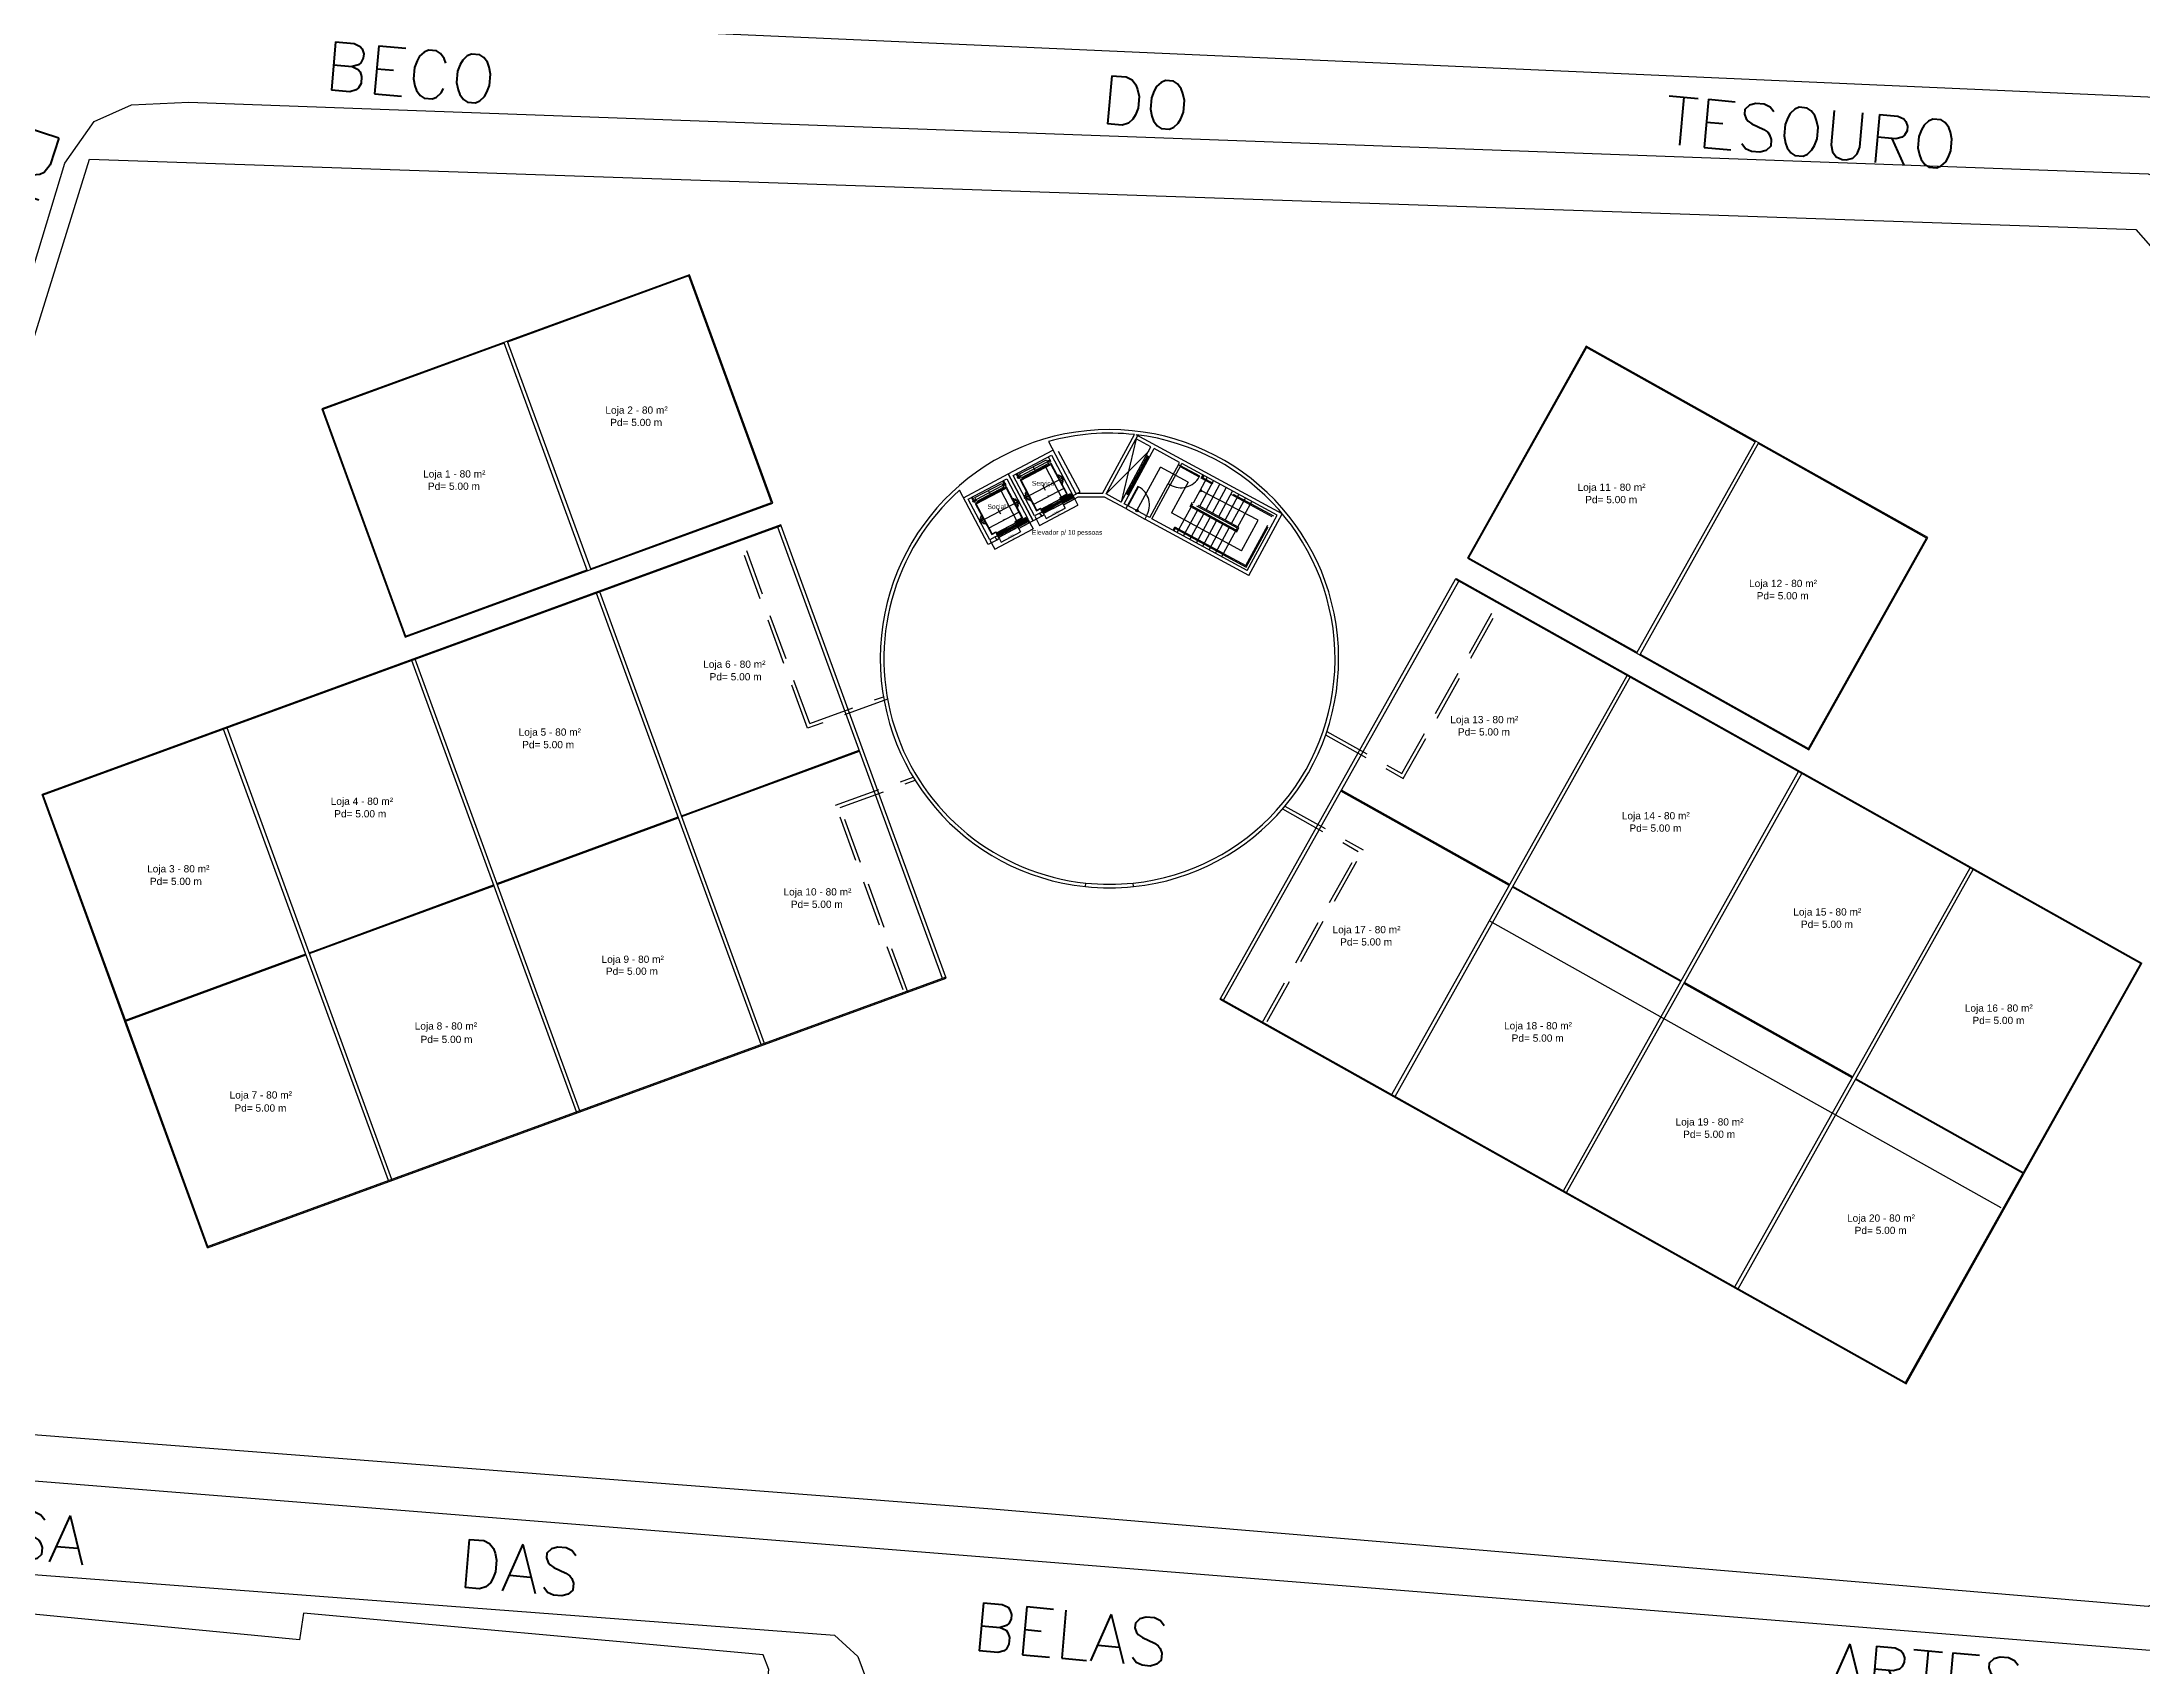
# Model space of a CAD drawing. Header units: millimetres. Extents: x -210 to 1173, y -437 to 320.
# Drawn here: x 788.1 to 875.1, y 219.3 to 286.6 of the extents above; entities that cross this region are included whole.
import ezdxf
from ezdxf.enums import TextEntityAlignment as Align

# ---------------------------------------------------------------- set-up
doc = ezdxf.new("R2010")
doc.units = ezdxf.units.MM
doc.header["$LTSCALE"] = 0.3
for name, pattern in [('DASHDOTX2', [50.8, 25.4, -12.7, 0, -12.7]), ('DASHED2', [9.525, 6.35, -3.175]), ('LTYPE_4', [112.5, 56.25, -56.25]), ('LTYPE_6', [168.75, 112.5, -28.125, 0, -28.125])]:
    doc.linetypes.add(name, pattern=pattern)
for name, color, linetype in [('330', 254, 'Continuous'), ('500', 254, 'Continuous'), ('551', 255, 'Continuous'), ('CORTE', 6, 'Continuous'), ('COTAS', 1, 'Continuous'), ('ESQUADRIAS', 3, 'Continuous'), ('LAYER_0', 6, 'Continuous'), ('LINHA DE CORTE', 6, 'DASHDOTX2'), ('PISO', 1, 'Continuous'), ('PROJEÇÃO', 1, 'DASHED2'), ('TEXTOS', 2, 'Continuous'), ('VISTA', 2, 'Continuous')]:
    doc.layers.add(name, color=color, linetype=linetype)
doc.styles.add('2MM 1_100', font='ARIAL.TTF', dxfattribs={"height": 0.2})
doc.styles.add('3MM 1_100', font='ARIAL.TTF', dxfattribs={"height": 0.3})
doc.styles.add('ROMANS', font='romans.shx')

msp = doc.modelspace()

# ---------------------------------------------------------------- texts
at = {"layer": '551', "color": 250, "style": 'ROMANS'}
for s, height, rotation, p in [('BECO', 2, 354.95307, (799.732, 284.619)), ('DO', 2, 354.95307, (831.906, 283.221)), ('TESOURO', 2, 354.95307, (855.267, 282.364)), ('RUA GONÇALVES LEDO', 3, 251.95307, (786.086, 284.013)), ('TRAVESSA', 2, 354.95307, (777.024, 224.578)), ('DAS', 2, 354.95307, (805.27, 222.549)), ('BELAS', 2, 354.95307, (826.587, 219.918)), ('ARTES', 2, 354.95307, (862.067, 218.255))]:
    msp.add_text(s, height=height, rotation=rotation, dxfattribs=at).set_placement(p)
at = {"layer": 'LAYER_0', "width": 0.610389}
for rotation, text_generation_flag, p in [(27.92203, 6, (829.684, 268.957)), (27.92203, 4, (829.684, 268.957)), (27.92203, 6, (827.829, 267.974)), (27.92203, 4, (827.829, 267.974)), (117.92203, 4, (829.187, 267.421)), (117.92203, 6, (829.187, 267.421)), (207.92203, 4, (830.34, 267.72)), (207.92203, 6, (830.34, 267.72)), (297.92203, 6, (830.424, 268.076)), (297.92203, 4, (830.424, 268.076)), (297.92203, 6, (830.492, 267.253)), (297.92203, 4, (830.492, 267.253)), (297.92203, 6, (831.017, 267.384)), (297.92203, 4, (831.017, 267.384)), (207.92203, 4, (831.105, 267.933)), (207.92203, 6, (831.105, 267.933)), (117.92203, 4, (827.331, 266.437)), (117.92203, 6, (827.331, 266.437)), (207.92203, 4, (828.484, 266.737)), (207.92203, 6, (828.484, 266.737)), (297.92203, 6, (828.568, 267.093)), (297.92203, 4, (828.568, 267.093)), (297.92203, 6, (829.162, 266.4)), (297.92203, 4, (829.162, 266.4)), (117.92203, 4, (829.697, 266.832)), (117.92203, 6, (829.697, 266.832)), (117.92203, 4, (827.571, 265.557)), (117.92203, 6, (827.571, 265.557)), (117.92203, 4, (827.841, 265.849)), (117.92203, 6, (827.841, 265.849)), (297.92203, 6, (828.637, 266.27)), (297.92203, 4, (828.637, 266.27))]:
    msp.add_text('/', height=0.0315, rotation=rotation, dxfattribs=dict(at, text_generation_flag=text_generation_flag)).set_placement(p)
for s, rotation, p in [('1400', 117.92203, (829.999, 268.332)), ('1900', 117.92203, (830.672, 268.719)), ('1400', 117.92203, (828.143, 267.349)), ('1400', 27.92203, (829.75, 267.736)), ('1400', 27.92203, (827.894, 266.753)), ('Luz 900x2000', 27.92203, (829.967, 266.992)), ('1800', 27.92203, (830.168, 266.951)), ('Luz 900x2000', 27.92203, (828.111, 266.009)), ('1800', 27.92203, (828.313, 265.967))]:
    msp.add_text(s, height=0.045, rotation=rotation, dxfattribs=at).set_placement(p)
at = {"layer": 'TEXTOS'}
for s, height, style, p in [('Loja 2 - 80 m²', 0.3, '3MM 1_100', (812.722, 271.322)), ('Pd= 5.00 m', 0.3, '3MM 1_100', (812.707, 270.811)), ('Loja 1 - 80 m²', 0.3, '3MM 1_100', (805.166, 268.678)), ('Pd= 5.00 m', 0.3, '3MM 1_100', (805.151, 268.167)), ('Serviço', 0.2, '2MM 1_100', (829.574, 268.287)), ('Loja 11 - 80 m²', 0.3, '3MM 1_100', (853.135, 268.124)), ('Social', 0.2, '2MM 1_100', (827.647, 267.318)), ('Pd= 5.00 m', 0.3, '3MM 1_100', (853.12, 267.613)), ('Elevador p/ 10 pessoas', 0.2, '2MM 1_100', (830.57, 266.253)), ('Loja 12 - 80 m²', 0.3, '3MM 1_100', (860.243, 264.137)), ('Pd= 5.00 m', 0.3, '3MM 1_100', (860.228, 263.627)), ('Loja 6 - 80 m²', 0.3, '3MM 1_100', (816.775, 260.789)), ('Pd= 5.00 m', 0.3, '3MM 1_100', (816.828, 260.269)), ('Loja 13 - 80 m²', 0.3, '3MM 1_100', (847.86, 258.493)), ('Loja 5 - 80 m²', 0.3, '3MM 1_100', (809.127, 257.975)), ('Pd= 5.00 m', 0.3, '3MM 1_100', (847.845, 257.983)), ('Pd= 5.00 m', 0.3, '3MM 1_100', (809.058, 257.455)), ('Loja 4 - 80 m²', 0.3, '3MM 1_100', (801.337, 255.109)), ('Pd= 5.00 m', 0.3, '3MM 1_100', (801.269, 254.589)), ('Loja 14 - 80 m²', 0.3, '3MM 1_100', (854.969, 254.507)), ('Pd= 5.00 m', 0.3, '3MM 1_100', (854.953, 253.996)), ('Loja 3 - 80 m²', 0.3, '3MM 1_100', (793.726, 252.308)), ('Pd= 5.00 m', 0.3, '3MM 1_100', (793.627, 251.788)), ('Loja 10 - 80 m²', 0.3, '3MM 1_100', (820.219, 251.352)), ('Pd= 5.00 m', 0.3, '3MM 1_100', (820.193, 250.837)), ('Loja 17 - 80 m²', 0.3, '3MM 1_100', (842.979, 249.788)), ('Loja 15 - 80 m²', 0.3, '3MM 1_100', (862.077, 250.52)), ('Pd= 5.00 m', 0.3, '3MM 1_100', (862.062, 250.01)), ('Pd= 5.00 m', 0.3, '3MM 1_100', (842.963, 249.278)), ('Loja 9 - 80 m²', 0.3, '3MM 1_100', (812.563, 248.558)), ('Pd= 5.00 m', 0.3, '3MM 1_100', (812.529, 248.063)), ('Loja 16 - 80 m²', 0.3, '3MM 1_100', (869.186, 246.534)), ('Loja 8 - 80 m²', 0.3, '3MM 1_100', (804.819, 245.793)), ('Loja 18 - 80 m²', 0.3, '3MM 1_100', (850.087, 245.802)), ('Pd= 5.00 m', 0.3, '3MM 1_100', (869.17, 246.023)), ('Pd= 5.00 m', 0.3, '3MM 1_100', (804.846, 245.237)), ('Pd= 5.00 m', 0.3, '3MM 1_100', (850.072, 245.291)), ('Loja 7 - 80 m²', 0.3, '3MM 1_100', (797.147, 242.933)), ('Pd= 5.00 m', 0.3, '3MM 1_100', (797.13, 242.393)), ('Loja 19 - 80 m²', 0.3, '3MM 1_100', (857.196, 241.816)), ('Pd= 5.00 m', 0.3, '3MM 1_100', (857.18, 241.305)), ('Loja 20 - 80 m²', 0.3, '3MM 1_100', (864.304, 237.829)), ('Pd= 5.00 m', 0.3, '3MM 1_100', (864.289, 237.319))]:
    msp.add_text(s, height=height, dxfattribs=dict(at, style=style)).set_placement(p, align=Align.MIDDLE_CENTER)

# ---------------------------------------------------------------- linework, layer by layer
at = {"layer": '330'}
for points in [[(790.046, 281.724, 0), (874.867, 278.808, 0), (879.435, 273.61, 0), (879.061, 225.302, 0), (877.674, 222.782, 0), (875.381, 221.725, 0), (827.465, 225.763, 0), (777.004, 229.676, 0), (774.675, 230.111, 0), (774.362, 231.303, 0)], [(825.521, 170.59, 0), (825.784, 201.262, 0), (825.26, 202.267, 0), (823.66, 204.683, 0), (822.275, 206.234, 0), (820.579, 207.84, 0), (819.101, 209.458, 0), (818.155, 211.344, 0), (817.705, 212.428, 0), (817.828, 214.031, 0), (817.965, 215.917, 0), (818.029, 217.532, 0), (818.2, 219.117, 0), (817.974, 219.728, 0), (816.918, 219.824, 0), (798.914, 221.459, 0), (798.753, 220.342, 0), (777.066, 222.43, 0), (774.45, 221.787, 0), (773.161, 220.525, 0), (772.278, 218.369, 0), (769.66, 219.001, 0), (765.011, 205.639, 0), (768.299, 204.578, 0), (764.616, 195.173, 0), (761.897, 196.155, 0), (758.489, 185.487, 0), (762.726, 184.135, 0), (762.279, 183, 0), (761.946, 181.468, 0), (762.097, 178.463, 0), (763.555, 175.319, 0), (766.558, 173.071, 0), (768.815, 172.224, 0), (769.133, 172.83, 0), (781.167, 170.214, 0), (793.645, 170.063, 0), (800.905, 170.247, 0)]]:
    msp.add_polyline3d(points, close=True, dxfattribs=at)
at = {"layer": '500'}
for points in [[(794.167, 284.081, 0), (875.381, 281.117, 0), (877.449, 280.225, 0), (879.769, 278.486, 0), (881.117, 274.945, 0), (881.545, 221.175, 0), (880.718, 219.971, 0), (878.383, 219.67, 0), (776.015, 227.86, 0), (773.606, 229.172, 0), (773.75, 231.078, 0), (789.029, 281.559, 0), (790.237, 283.279, 0), (791.792, 283.978, 0)], [(768.199, 221.47, 0), (768.604, 222.3, 0), (769.2, 223.068, 0), (770.527, 223.789, 0), (773.844, 224.109, 0), (820.92, 220.534, 0), (821.89, 219.657, 0), (822.426, 218.208, 0), (822.413, 215.642, 0), (822.685, 213.062, 0), (823.524, 210.843, 0), (824.974, 209.181, 0), (826.829, 208.017, 0), (827.602, 206.488, 0), (827.147, 169.75, 0), (826.299, 168.63, 0), (824.545, 168.083, 0), (783.814, 166.345, 0), (781.012, 166.47, 0), (778.514, 166.745, 0), (776.162, 167.093, 0), (773.157, 167.692, 0), (769.895, 168.572, 0), (766.144, 169.823, 0), (763.309, 171.171, 0), (760.131, 173.883, 0), (757.456, 177.763, 0), (756.002, 181.558, 0), (756.523, 185.558, 0)]]:
    msp.add_polyline3d(points, close=True, dxfattribs=at)
at = {"layer": '551', "color": 250}
msp.add_polyline3d([(794.279, 287.907, 0), (876.922, 284.232, 0), (880.124, 285.035, 0), (881.256, 287.643, 0), (881.894, 311.827, 0), (880.66, 313.631, 0), (876.585, 313.902, 0), (799.725, 311.666, 0), (796.977, 310.623, 0), (796.371, 308.799, 0), (790.656, 290.437, 0), (790.846, 289.399, 0), (791.811, 288.567, 0), (793.07, 287.997, 0)], close=True, dxfattribs=at)
at = {"layer": 'CORTE'}
for p, q in [((807.224, 274.129), (810.68, 264.66)), ((807.365, 274.18), (810.821, 264.711)), ((829.792, 270.016), (830.932, 267.864)), ((832.029, 267.864), (833.355, 270.308)), ((832.19, 267.846), (833.501, 270.263)), ((833.43, 270.131), (832.805, 267.512)), ((834.045, 269.798), (833.43, 270.131)), ((839.479, 267.021), (833.437, 270.298)), ((859.101, 270.041), (854.17, 261.249)), ((859.231, 269.967), (854.301, 261.175)), ((828.126, 268.675), (829.982, 269.658)), ((828.329, 268.612), (829.919, 269.455)), ((829.919, 269.455), (830.809, 267.777)), ((829.919, 269.455), (830.809, 267.777)), ((833.95, 269.622), (832.19, 267.846)), ((832.805, 267.512), (834.045, 269.798)), ((832.937, 267.441), (834.177, 269.726)), ((835.232, 269.154), (834.177, 269.726)), ((835.184, 269.066), (835.232, 269.154)), ((835.272, 269.018), (835.32, 269.106)), ((839.275, 266.961), (835.32, 269.106)), ((826.271, 267.691), (828.126, 268.675)), ((826.473, 267.629), (828.064, 268.472)), ((828.064, 268.472), (828.953, 266.793)), ((828.064, 268.472), (828.953, 266.793)), ((828.126, 268.675), (829.156, 266.731)), ((829.156, 266.731), (828.126, 268.675)), ((829.219, 266.934), (828.329, 268.612)), ((833.992, 266.869), (834.755, 268.275)), ((834.08, 266.821), (834.843, 268.227)), ((827.301, 265.748), (826.107, 267.999)), ((827.363, 265.95), (826.473, 267.629)), ((830.809, 267.777), (830.787, 267.765)), ((831.012, 267.714), (830.857, 267.632)), ((832.029, 267.864), (830.932, 267.864)), ((832.119, 267.714), (831.012, 267.714)), ((832.998, 267.237), (832.119, 267.714)), ((832.805, 267.512), (832.19, 267.846)), ((833.069, 267.369), (832.937, 267.441)), ((825.404, 247.763), (818.575, 266.476)), ((825.545, 247.815), (818.716, 266.528)), ((828.953, 266.793), (828.931, 266.781)), ((829.156, 266.731), (829.002, 266.649)), ((829.514, 266.921), (829.156, 266.731)), ((829.444, 267.053), (829.219, 266.934)), ((838.096, 264.472), (833.789, 266.808)), ((833.992, 266.869), (833.86, 266.94)), ((838.035, 264.675), (834.08, 266.821)), ((838.035, 264.675), (839.275, 266.961)), ((838.096, 264.472), (839.479, 267.021)), ((824.004, 265.6), (824.072, 265.723)), ((824.004, 265.6), (824.072, 265.723)), ((827.659, 265.937), (827.301, 265.748)), ((827.588, 266.07), (827.363, 265.95)), ((811.046, 263.771), (811.046, 263.772)), ((811.187, 263.823), (811.187, 263.824)), ((818.03, 245.072), (811.201, 263.785)), ((836.925, 246.935), (846.668, 264.309)), ((837.056, 246.861), (846.799, 264.236)), ((817.889, 245.021), (811.06, 263.734)), ((854.321, 261.21), (861.298, 257.297)), ((810.232, 242.227), (803.404, 260.94)), ((810.373, 242.278), (803.545, 260.991)), ((844.034, 242.948), (853.777, 260.323)), ((844.164, 242.875), (853.908, 260.249)), ((802.435, 239.382), (795.607, 258.095)), ((802.576, 239.433), (795.748, 258.146)), ((814.586, 254.509), (821.953, 257.22)), ((814.599, 254.472), (821.967, 257.183)), ((851.142, 238.962), (860.886, 256.336)), ((851.273, 238.889), (861.016, 256.263)), ((848.895, 251.618), (841.918, 255.531)), ((848.915, 251.653), (841.937, 255.566)), ((806.937, 251.695), (814.445, 254.458)), ((806.951, 251.658), (814.459, 254.42)), ((799.148, 248.829), (806.796, 251.643)), ((799.161, 248.791), (806.81, 251.606)), ((831.324, 251.568), (831.34, 251.717)), ((833.324, 251.568), (833.308, 251.717)), ((856.024, 247.667), (849.046, 251.58)), ((858.251, 234.976), (867.994, 252.35)), ((858.381, 234.902), (868.125, 252.277)), ((856.004, 247.632), (849.026, 251.545)), ((848.074, 250.153), (869.268, 238.267)), ((791.499, 246.015), (799.007, 248.777)), ((791.513, 245.977), (799.021, 248.74)), ((863.113, 243.645), (856.135, 247.558)), ((863.132, 243.68), (856.154, 247.593)), ((791.513, 245.977), (791.499, 246.015)), ((870.221, 239.659), (863.243, 243.572)), ((870.241, 239.694), (863.263, 243.607)), ((870.241, 239.694), (870.221, 239.659))]:
    msp.add_line(p, q, dxfattribs=at)
for radius, start, end in [(9.5, 276.04233, 263.95767), (9.35, 83.66834, 105.7103), (9.35, 276.04233, 83.16447), (9.35, 131.67127, 263.95767)]:
    msp.add_arc((832.324, 261.015), radius, start, end, dxfattribs=at)
at = {"layer": 'COTAS'}
for p, q in [((833.465, 267.155), (834.442, 268.957)), ((835.585, 268.337), (834.442, 268.957)), ((835.585, 268.337), (834.894, 267.062)), ((836.088, 268.007), (836.157, 268.028)), ((838.486, 266.763), (836.088, 268.007)), ((836.088, 268.007), (836.109, 267.94)), ((837.794, 265.489), (834.894, 267.062)), ((837.794, 265.489), (838.486, 266.763))]:
    msp.add_line(p, q, dxfattribs=at)
msp.add_circle((833.465, 267.155), 0.05, dxfattribs=at)
at = {"layer": 'ESQUADRIAS'}
for p, q in [((814.918, 276.936), (799.671, 271.373)), ((814.894, 276.885), (807.379, 274.143)), ((818.322, 267.491), (814.894, 276.885)), ((818.373, 267.467), (814.918, 276.936)), ((807.238, 274.091), (799.723, 271.349)), ((852.088, 273.973), (847.158, 265.181)), ((852.103, 273.919), (847.212, 265.197)), ((866.244, 266.035), (852.088, 273.973)), ((859.081, 270.006), (852.103, 273.919)), ((799.671, 271.373), (803.127, 261.903)), ((799.723, 271.349), (803.151, 261.955)), ((866.19, 266.019), (859.212, 269.932)), ((803.127, 261.903), (818.373, 267.467)), ((810.807, 264.749), (818.322, 267.491)), ((818.702, 266.565), (788.078, 255.39)), ((818.702, 266.565), (788.078, 255.39)), ((818.716, 266.528), (788.091, 255.352)), ((818.716, 266.528), (818.702, 266.565)), ((861.298, 257.297), (866.19, 266.019)), ((861.314, 257.243), (866.244, 266.035)), ((803.151, 261.955), (810.666, 264.697)), ((847.158, 265.181), (861.314, 257.243)), ((847.212, 265.197), (854.19, 261.284)), ((846.688, 264.344), (846.668, 264.309)), ((846.668, 264.309), (875.103, 248.364)), ((846.688, 264.344), (875.122, 248.398)), ((791.499, 246.015), (788.078, 255.39)), ((791.536, 246.028), (788.129, 255.366)), ((870.206, 239.713), (875.068, 248.383)), ((870.241, 239.694), (875.122, 248.398)), ((825.545, 247.815), (794.92, 236.639)), ((794.934, 236.602), (825.559, 247.777)), ((825.559, 247.777), (825.545, 247.815)), ((836.905, 246.9), (836.925, 246.935)), ((836.905, 246.9), (865.34, 230.954)), ((836.925, 246.935), (865.359, 230.989)), ((794.934, 236.602), (791.513, 245.977)), ((794.958, 236.653), (791.55, 245.991)), ((865.324, 231.009), (870.186, 239.678)), ((865.34, 230.954), (870.221, 239.659))]:
    msp.add_line(p, q, dxfattribs=at)
for points in [[(835.272, 269.018), (835.253, 268.983), (836.044, 268.554), (836.063, 268.589)], [(833.069, 267.369), (833.104, 267.35), (833.533, 268.141), (833.498, 268.16)]]:
    msp.add_lwpolyline(points, close=True, dxfattribs=at)
at = {"layer": 'LAYER_0', "color": 15, "linetype": 'LTYPE_6'}
for p, q in [((828.498, 268.521), (829.896, 269.262)), ((829.147, 268.99), (829.255, 268.788)), ((826.643, 267.538), (828.041, 268.279)), ((828.79, 267.668), (830.447, 268.546)), ((829.676, 267.993), (829.557, 268.216)), ((826.934, 266.685), (828.591, 267.563)), ((827.292, 268.007), (827.399, 267.804)), ((827.82, 267.01), (827.702, 267.233))]:
    msp.add_line(p, q, dxfattribs=at)
at = {"layer": 'LAYER_0', "color": 11}
for p, q in [((828.6, 268.677), (829.713, 269.267)), ((829.91, 269.111), (828.62, 268.427)), ((828.66, 268.415), (829.897, 269.07)), ((829.798, 269.108), (828.684, 268.518)), ((829.713, 269.267), (829.798, 269.108)), ((829.899, 269.182), (829.79, 269.387)), ((829.836, 269.193), (829.855, 269.158)), ((829.855, 269.158), (829.899, 269.182)), ((829.897, 269.07), (830.553, 267.833)), ((830.589, 267.829), (829.91, 269.111)), ((826.745, 267.694), (827.858, 268.284)), ((828.054, 268.127), (826.764, 267.444)), ((827.942, 268.125), (826.829, 267.535)), ((827.858, 268.284), (827.942, 268.125)), ((827.95, 268.268), (827.891, 268.38)), ((828.044, 268.198), (827.935, 268.404)), ((827.981, 268.21), (827.999, 268.175)), ((827.999, 268.175), (828.044, 268.198)), ((828.733, 266.846), (828.054, 268.127)), ((828.567, 268.475), (828.458, 268.681)), ((828.562, 268.592), (828.502, 268.704)), ((828.611, 268.499), (828.567, 268.475)), ((828.592, 268.534), (828.611, 268.499)), ((828.684, 268.518), (828.6, 268.677)), ((828.62, 268.427), (829.298, 267.146)), ((829.316, 267.178), (828.66, 268.415)), ((830.184, 268.645), (830.19, 268.648)), ((830.184, 268.645), (830.213, 268.592)), ((830.19, 268.648), (830.215, 268.6)), ((830.213, 268.592), (830.19, 268.581)), ((830.213, 268.592), (830.266, 268.62)), ((830.215, 268.6), (830.263, 268.626)), ((830.248, 268.526), (830.226, 268.514)), ((830.301, 268.554), (830.248, 268.526)), ((830.263, 268.626), (830.301, 268.554)), ((830.318, 268.393), (830.296, 268.382)), ((830.297, 268.476), (830.334, 268.496)), ((830.301, 268.469), (830.297, 268.476)), ((830.301, 268.469), (830.304, 268.462)), ((830.304, 268.462), (830.341, 268.482)), ((830.371, 268.422), (830.318, 268.393)), ((830.327, 268.579), (830.371, 268.603)), ((830.346, 268.544), (830.327, 268.579)), ((830.353, 268.327), (830.331, 268.315)), ((830.339, 268.494), (830.334, 268.496)), ((830.339, 268.494), (830.353, 268.502)), ((830.34, 268.537), (830.342, 268.542)), ((830.354, 268.507), (830.34, 268.537)), ((830.343, 268.486), (830.341, 268.482)), ((830.346, 268.544), (830.342, 268.542)), ((830.343, 268.486), (830.357, 268.494)), ((830.367, 268.504), (830.346, 268.544)), ((830.354, 268.507), (830.353, 268.502)), ((830.353, 268.327), (830.406, 268.355)), ((830.381, 268.274), (830.353, 268.327)), ((830.357, 268.494), (830.362, 268.493)), ((830.361, 268.325), (830.409, 268.35)), ((830.386, 268.277), (830.361, 268.325)), ((830.362, 268.493), (830.379, 268.464)), ((830.388, 268.464), (830.367, 268.504)), ((830.409, 268.35), (830.371, 268.422)), ((830.379, 268.464), (830.384, 268.462)), ((830.381, 268.274), (830.386, 268.277)), ((830.388, 268.464), (830.384, 268.462)), ((830.388, 268.464), (830.407, 268.429)), ((830.407, 268.429), (830.451, 268.452)), ((826.711, 267.492), (826.602, 267.697)), ((826.706, 267.608), (826.646, 267.721)), ((826.755, 267.515), (826.711, 267.492)), ((826.737, 267.551), (826.755, 267.515)), ((826.829, 267.535), (826.745, 267.694)), ((826.764, 267.444), (827.443, 266.162)), ((826.805, 267.431), (828.042, 268.087)), ((827.46, 266.194), (826.805, 267.431)), ((828.042, 268.087), (828.697, 266.85)), ((828.329, 267.662), (828.334, 267.665)), ((828.329, 267.662), (828.357, 267.609)), ((828.334, 267.665), (828.36, 267.617)), ((828.357, 267.609), (828.335, 267.597)), ((828.357, 267.609), (828.41, 267.637)), ((828.36, 267.617), (828.407, 267.642)), ((828.392, 267.543), (828.37, 267.531)), ((828.445, 267.571), (828.392, 267.543)), ((828.407, 267.642), (828.445, 267.571)), ((828.462, 267.41), (828.44, 267.398)), ((828.441, 267.493), (828.478, 267.512)), ((828.445, 267.486), (828.441, 267.493)), ((828.445, 267.486), (828.449, 267.479)), ((828.449, 267.479), (828.486, 267.498)), ((828.515, 267.438), (828.462, 267.41)), ((828.471, 267.596), (828.516, 267.619)), ((828.49, 267.561), (828.471, 267.596)), ((828.498, 267.344), (828.475, 267.332)), ((828.483, 267.511), (828.478, 267.512)), ((828.483, 267.511), (828.497, 267.518)), ((828.485, 267.554), (828.486, 267.558)), ((828.499, 267.523), (828.485, 267.554)), ((828.49, 267.561), (828.486, 267.558)), ((828.487, 267.503), (828.486, 267.498)), ((828.487, 267.503), (828.501, 267.511)), ((828.511, 267.521), (828.49, 267.561)), ((828.499, 267.523), (828.497, 267.518)), ((828.498, 267.344), (828.551, 267.372)), ((828.526, 267.291), (828.498, 267.344)), ((828.501, 267.511), (828.506, 267.509)), ((828.506, 267.509), (828.523, 267.48)), ((828.506, 267.341), (828.553, 267.367)), ((828.531, 267.294), (828.506, 267.341)), ((828.532, 267.481), (828.511, 267.521)), ((828.553, 267.367), (828.515, 267.438)), ((828.523, 267.48), (828.528, 267.479)), ((828.526, 267.291), (828.531, 267.294)), ((828.532, 267.481), (828.528, 267.479)), ((828.532, 267.481), (828.551, 267.446)), ((828.551, 267.446), (828.595, 267.469)), ((828.825, 267.783), (828.781, 267.76)), ((828.87, 267.888), (828.823, 267.862)), ((828.823, 267.862), (828.86, 267.791)), ((828.878, 267.885), (828.825, 267.857)), ((828.844, 267.748), (828.825, 267.783)), ((828.844, 267.748), (828.848, 267.75)), ((828.844, 267.748), (828.865, 267.708)), ((828.85, 267.938), (828.845, 267.935)), ((828.845, 267.935), (828.87, 267.888)), ((828.852, 267.749), (828.848, 267.75)), ((828.85, 267.938), (828.878, 267.885)), ((828.87, 267.72), (828.852, 267.749)), ((828.86, 267.791), (828.913, 267.819)), ((828.904, 267.633), (828.86, 267.61)), ((828.865, 267.708), (828.886, 267.668)), ((828.874, 267.718), (828.87, 267.72)), ((828.889, 267.726), (828.874, 267.718)), ((828.877, 267.706), (828.879, 267.71)), ((828.877, 267.706), (828.891, 267.675)), ((828.878, 267.885), (828.9, 267.897)), ((828.893, 267.718), (828.879, 267.71)), ((828.886, 267.668), (828.89, 267.67)), ((828.886, 267.668), (828.904, 267.633)), ((828.889, 267.726), (828.89, 267.731)), ((828.927, 267.75), (828.89, 267.731)), ((828.891, 267.675), (828.89, 267.67)), ((828.893, 267.718), (828.898, 267.717)), ((828.935, 267.736), (828.898, 267.717)), ((828.913, 267.819), (828.936, 267.831)), ((828.931, 267.743), (828.927, 267.75)), ((828.931, 267.743), (828.935, 267.736)), ((828.931, 267.658), (828.984, 267.686)), ((828.969, 267.587), (828.931, 267.658)), ((829.019, 267.62), (828.966, 267.592)), ((829.016, 267.612), (828.969, 267.587)), ((828.984, 267.686), (829.006, 267.698)), ((829.042, 267.564), (829.016, 267.612)), ((829.019, 267.62), (829.041, 267.632)), ((829.047, 267.567), (829.019, 267.62)), ((829.047, 267.567), (829.042, 267.564)), ((829.298, 267.146), (829.478, 267.241)), ((829.316, 267.178), (829.47, 267.259)), ((829.494, 267.215), (829.47, 267.259)), ((829.478, 267.241), (829.492, 267.214)), ((829.494, 267.215), (830.709, 267.859)), ((829.506, 267.166), (829.932, 267.391)), ((829.509, 267.122), (830.751, 267.78)), ((829.932, 267.389), (829.509, 267.165)), ((829.523, 267.095), (830.787, 267.765)), ((829.558, 267.068), (829.984, 267.294)), ((829.981, 267.295), (829.559, 267.071)), ((830.829, 267.685), (829.592, 267.03)), ((829.894, 267.422), (830.309, 267.642)), ((829.894, 267.422), (829.912, 267.386)), ((830.308, 267.639), (829.896, 267.421)), ((829.913, 267.389), (829.896, 267.421)), ((829.912, 267.386), (829.926, 267.393)), ((829.925, 267.395), (829.913, 267.389)), ((829.926, 267.393), (829.925, 267.395)), ((829.932, 267.391), (829.951, 267.356)), ((829.948, 267.357), (829.932, 267.389)), ((829.937, 267.351), (829.948, 267.357)), ((829.938, 267.349), (829.937, 267.351)), ((829.952, 267.322), (829.953, 267.321)), ((829.953, 267.321), (829.964, 267.327)), ((829.964, 267.327), (829.981, 267.295)), ((829.984, 267.294), (829.965, 267.329)), ((829.969, 267.28), (829.982, 267.287)), ((829.987, 267.245), (829.969, 267.28)), ((829.983, 267.285), (829.971, 267.279)), ((829.971, 267.279), (829.988, 267.248)), ((829.982, 267.287), (829.983, 267.285)), ((829.987, 267.245), (830.403, 267.465)), ((830.4, 267.466), (829.988, 267.248)), ((830.553, 267.833), (830.265, 267.681)), ((830.289, 267.637), (830.265, 267.681)), ((830.277, 267.664), (830.589, 267.829)), ((830.29, 267.639), (830.277, 267.664)), ((830.301, 267.646), (830.29, 267.639)), ((830.302, 267.644), (830.301, 267.646)), ((830.325, 267.607), (830.308, 267.639)), ((830.309, 267.642), (830.328, 267.606)), ((830.313, 267.601), (830.325, 267.607)), ((830.314, 267.599), (830.313, 267.601)), ((830.328, 267.606), (830.314, 267.599)), ((830.384, 267.5), (830.371, 267.493)), ((830.371, 267.493), (830.372, 267.492)), ((830.372, 267.492), (830.383, 267.498)), ((830.383, 267.498), (830.4, 267.466)), ((830.403, 267.465), (830.384, 267.5)), ((830.387, 267.451), (830.415, 267.398)), ((830.39, 267.45), (830.401, 267.456)), ((830.416, 267.401), (830.39, 267.45)), ((830.401, 267.456), (830.4, 267.458)), ((830.415, 267.398), (830.857, 267.632)), ((830.854, 267.633), (830.416, 267.401)), ((830.709, 267.859), (830.751, 267.78)), ((830.787, 267.765), (830.829, 267.685)), ((830.816, 267.678), (830.817, 267.677)), ((830.817, 267.677), (830.828, 267.683)), ((830.828, 267.683), (830.854, 267.633)), ((830.857, 267.632), (830.829, 267.685)), ((826.969, 266.8), (826.925, 266.776)), ((827.015, 266.904), (826.967, 266.879)), ((826.967, 266.879), (827.005, 266.807)), ((826.988, 266.765), (826.969, 266.8)), ((827.023, 266.902), (826.97, 266.874)), ((826.988, 266.765), (826.992, 266.767)), ((826.988, 266.765), (827.009, 266.725)), ((826.995, 266.955), (826.989, 266.952)), ((826.989, 266.952), (827.015, 266.904)), ((826.997, 266.765), (826.992, 266.767)), ((826.995, 266.955), (827.023, 266.902)), ((827.014, 266.736), (826.997, 266.765)), ((827.005, 266.807), (827.058, 266.836)), ((827.049, 266.65), (827.005, 266.626)), ((827.009, 266.725), (827.03, 266.685)), ((827.019, 266.735), (827.014, 266.736)), ((827.033, 266.743), (827.019, 266.735)), ((827.022, 266.722), (827.023, 266.727)), ((827.022, 266.722), (827.036, 266.692)), ((827.023, 266.902), (827.045, 266.913)), ((827.037, 266.735), (827.023, 266.727)), ((827.03, 266.685), (827.034, 266.687)), ((827.03, 266.685), (827.049, 266.65)), ((827.033, 266.743), (827.035, 266.747)), ((827.036, 266.692), (827.034, 266.687)), ((827.072, 266.767), (827.035, 266.747)), ((827.037, 266.735), (827.042, 266.733)), ((827.079, 266.753), (827.042, 266.733)), ((827.058, 266.836), (827.08, 266.847)), ((827.075, 266.76), (827.072, 266.767)), ((827.075, 266.76), (827.079, 266.753)), ((827.075, 266.675), (827.128, 266.703)), ((827.113, 266.603), (827.075, 266.675)), ((827.163, 266.637), (827.11, 266.609)), ((827.161, 266.629), (827.113, 266.603)), ((827.128, 266.703), (827.15, 266.715)), ((827.186, 266.581), (827.161, 266.629)), ((827.163, 266.637), (827.185, 266.648)), ((827.191, 266.584), (827.163, 266.637)), ((827.191, 266.584), (827.186, 266.581)), ((827.638, 266.232), (828.853, 266.876)), ((827.651, 266.182), (828.077, 266.408)), ((827.654, 266.138), (828.895, 266.796)), ((828.076, 266.405), (827.654, 266.181)), ((827.668, 266.112), (828.931, 266.781)), ((828.974, 266.702), (827.736, 266.046)), ((828.038, 266.438), (828.453, 266.658)), ((828.038, 266.438), (828.057, 266.403)), ((828.453, 266.656), (828.041, 266.437)), ((828.058, 266.406), (828.041, 266.437)), ((828.057, 266.403), (828.07, 266.41)), ((828.069, 266.412), (828.058, 266.406)), ((828.07, 266.41), (828.069, 266.412)), ((828.093, 266.373), (828.076, 266.405)), ((828.077, 266.408), (828.096, 266.372)), ((828.081, 266.367), (828.093, 266.373)), ((828.082, 266.365), (828.081, 266.367)), ((828.132, 266.262), (828.547, 266.482)), ((828.544, 266.482), (828.133, 266.264)), ((828.697, 266.85), (828.41, 266.698)), ((828.433, 266.653), (828.41, 266.698)), ((828.421, 266.681), (828.733, 266.846)), ((828.434, 266.656), (828.421, 266.681)), ((828.446, 266.662), (828.434, 266.656)), ((828.447, 266.66), (828.446, 266.662)), ((828.453, 266.658), (828.472, 266.623)), ((828.469, 266.624), (828.453, 266.656)), ((828.458, 266.618), (828.469, 266.624)), ((828.459, 266.616), (828.458, 266.618)), ((828.472, 266.623), (828.459, 266.616)), ((828.528, 266.517), (828.515, 266.51)), ((828.515, 266.51), (828.516, 266.508)), ((828.516, 266.508), (828.527, 266.514)), ((828.527, 266.514), (828.544, 266.482)), ((828.547, 266.482), (828.528, 266.517)), ((828.532, 266.468), (828.56, 266.415)), ((828.534, 266.467), (828.546, 266.473)), ((828.561, 266.418), (828.534, 266.467)), ((828.546, 266.473), (828.545, 266.475)), ((828.56, 266.415), (829.002, 266.649)), ((828.999, 266.65), (828.561, 266.418)), ((828.853, 266.876), (828.895, 266.796)), ((828.931, 266.781), (828.974, 266.702)), ((828.96, 266.695), (828.961, 266.693)), ((828.961, 266.693), (828.973, 266.699)), ((828.973, 266.699), (828.999, 266.65)), ((829.002, 266.649), (828.974, 266.702)), ((829.444, 267.053), (829.523, 267.095)), ((829.486, 266.974), (829.444, 267.053)), ((829.486, 266.974), (829.499, 266.981)), ((829.514, 266.921), (829.486, 266.974)), ((829.5, 266.979), (829.489, 266.973)), ((829.489, 266.973), (829.515, 266.923)), ((829.512, 267.176), (829.492, 267.214)), ((829.515, 267.176), (829.494, 267.215)), ((829.499, 267.169), (829.512, 267.176)), ((829.52, 267.13), (829.499, 267.169)), ((829.499, 266.981), (829.5, 266.979)), ((829.515, 267.176), (829.501, 267.169)), ((829.501, 267.169), (829.523, 267.129)), ((829.525, 267.13), (829.506, 267.166)), ((829.508, 267.123), (829.52, 267.13)), ((829.509, 267.122), (829.508, 267.123)), ((829.509, 267.165), (829.526, 267.133)), ((829.62, 266.977), (829.514, 266.921)), ((829.515, 266.923), (829.617, 266.978)), ((829.523, 267.095), (829.524, 267.093)), ((829.524, 267.093), (829.536, 267.1)), ((829.526, 267.133), (829.538, 267.139)), ((829.536, 267.1), (829.557, 267.06)), ((829.558, 267.062), (829.537, 267.102)), ((829.538, 267.139), (829.538, 267.137)), ((829.539, 267.104), (829.558, 267.068)), ((829.542, 267.103), (829.553, 267.109)), ((829.559, 267.071), (829.542, 267.103)), ((829.553, 267.109), (829.553, 267.111)), ((829.557, 267.06), (829.57, 267.067)), ((829.571, 267.07), (829.558, 267.062)), ((829.57, 267.067), (829.617, 266.978)), ((829.62, 266.977), (829.571, 267.07)), ((827.443, 266.162), (827.622, 266.258)), ((827.46, 266.194), (827.615, 266.276)), ((827.588, 266.07), (827.668, 266.112)), ((827.63, 265.99), (827.588, 266.07)), ((827.638, 266.232), (827.615, 266.276)), ((827.622, 266.258), (827.636, 266.231)), ((827.63, 265.99), (827.644, 265.997)), ((827.659, 265.937), (827.63, 265.99)), ((827.645, 265.995), (827.633, 265.989)), ((827.633, 265.989), (827.659, 265.94)), ((827.657, 266.193), (827.636, 266.231)), ((827.659, 266.192), (827.638, 266.232)), ((827.643, 266.186), (827.657, 266.193)), ((827.664, 266.146), (827.643, 266.186)), ((827.644, 265.997), (827.645, 265.995)), ((827.659, 266.192), (827.646, 266.185)), ((827.646, 266.185), (827.667, 266.145)), ((827.67, 266.147), (827.651, 266.182)), ((827.653, 266.14), (827.664, 266.146)), ((827.654, 266.138), (827.653, 266.14)), ((827.654, 266.181), (827.671, 266.149)), ((827.659, 265.94), (827.762, 265.994)), ((827.765, 265.993), (827.659, 265.937)), ((827.668, 266.112), (827.669, 266.11)), ((827.669, 266.11), (827.68, 266.116)), ((827.671, 266.149), (827.682, 266.156)), ((827.68, 266.116), (827.701, 266.076)), ((827.702, 266.079), (827.681, 266.119)), ((827.682, 266.156), (827.683, 266.154)), ((827.684, 266.12), (827.702, 266.085)), ((827.686, 266.119), (827.698, 266.126)), ((827.703, 266.088), (827.686, 266.119)), ((827.698, 266.126), (827.697, 266.127)), ((827.701, 266.076), (827.715, 266.083)), ((827.702, 266.085), (828.128, 266.311)), ((827.715, 266.086), (827.702, 266.079)), ((828.126, 266.311), (827.703, 266.088)), ((827.765, 265.993), (827.715, 266.086)), ((827.715, 266.083), (827.762, 265.994)), ((828.096, 266.339), (828.097, 266.337)), ((828.097, 266.337), (828.109, 266.343)), ((828.109, 266.343), (828.126, 266.311)), ((828.128, 266.311), (828.11, 266.346)), ((828.113, 266.297), (828.126, 266.304)), ((828.132, 266.262), (828.113, 266.297)), ((828.127, 266.302), (828.116, 266.296)), ((828.116, 266.296), (828.133, 266.264)), ((828.126, 266.304), (828.127, 266.302))]:
    msp.add_line(p, q, dxfattribs=at)
at = {"layer": 'LAYER_0', "color": 1}
for p, q in [((829.771, 269.2), (829.802, 269.217)), ((829.775, 269.193), (829.771, 269.2)), ((829.775, 269.193), (829.806, 269.21)), ((829.802, 269.217), (829.805, 269.216)), ((829.804, 269.246), (829.806, 269.251)), ((829.817, 269.222), (829.804, 269.246)), ((829.805, 269.216), (829.817, 269.222)), ((829.836, 269.193), (829.806, 269.251)), ((829.807, 269.212), (829.806, 269.21)), ((829.807, 269.212), (829.818, 269.219)), ((829.831, 269.195), (829.818, 269.219)), ((829.831, 269.195), (829.836, 269.193)), ((827.916, 268.217), (827.947, 268.233)), ((827.92, 268.21), (827.916, 268.217)), ((827.92, 268.21), (827.951, 268.226)), ((827.947, 268.233), (827.95, 268.233)), ((827.949, 268.262), (827.95, 268.268)), ((827.961, 268.239), (827.949, 268.262)), ((827.981, 268.21), (827.95, 268.268)), ((827.95, 268.233), (827.961, 268.239)), ((827.951, 268.229), (827.963, 268.235)), ((827.951, 268.229), (827.951, 268.226)), ((827.975, 268.212), (827.963, 268.235)), ((827.975, 268.212), (827.981, 268.21)), ((828.562, 268.592), (828.592, 268.534)), ((828.567, 268.59), (828.562, 268.592)), ((828.567, 268.59), (828.58, 268.567)), ((828.591, 268.573), (828.58, 268.567)), ((828.593, 268.569), (828.581, 268.563)), ((828.581, 268.563), (828.594, 268.54)), ((828.591, 268.573), (828.592, 268.575)), ((828.623, 268.592), (828.592, 268.575)), ((828.594, 268.54), (828.592, 268.534)), ((828.596, 268.568), (828.593, 268.569)), ((828.627, 268.585), (828.596, 268.568)), ((828.623, 268.592), (828.627, 268.585)), ((826.706, 267.608), (826.737, 267.551)), ((826.712, 267.607), (826.706, 267.608)), ((826.712, 267.607), (826.724, 267.583)), ((826.735, 267.589), (826.724, 267.583)), ((826.737, 267.586), (826.726, 267.58)), ((826.726, 267.58), (826.738, 267.556)), ((826.735, 267.589), (826.736, 267.592)), ((826.767, 267.608), (826.736, 267.592)), ((826.74, 267.585), (826.737, 267.586)), ((826.738, 267.556), (826.737, 267.551)), ((826.771, 267.601), (826.74, 267.585)), ((826.767, 267.608), (826.771, 267.601)), ((829.939, 267.378), (830.739, 267.802)), ((830.744, 267.793), (829.944, 267.369)), ((829.972, 267.316), (830.794, 267.752)), ((830.799, 267.743), (829.977, 267.307)), ((830.718, 267.841), (830.316, 267.628)), ((830.321, 267.62), (830.723, 267.833)), ((830.391, 267.487), (830.815, 267.712)), ((830.82, 267.703), (830.396, 267.478)), ((828.084, 266.395), (828.884, 266.818)), ((828.888, 266.81), (828.089, 266.386)), ((828.117, 266.333), (828.938, 266.768)), ((828.943, 266.759), (828.121, 266.324)), ((828.862, 266.858), (828.46, 266.645)), ((828.465, 266.636), (828.867, 266.849)), ((828.535, 266.504), (828.959, 266.728)), ((828.964, 266.72), (828.54, 266.495))]:
    msp.add_line(p, q, dxfattribs=at)
at = {"layer": 'LAYER_0'}
for p, q in [((831.105, 267.933), (830.215, 269.612)), ((830.34, 267.72), (829.684, 268.957)), ((829.684, 268.957), (829.684, 268.957)), ((828.484, 266.737), (827.829, 267.974)), ((827.829, 267.974), (827.829, 267.974)), ((829.187, 267.421), (830.424, 268.076)), ((829.187, 267.421), (829.187, 267.421)), ((829.427, 266.541), (831.017, 267.384)), ((829.697, 266.832), (830.492, 267.253)), ((830.34, 267.72), (830.34, 267.72)), ((830.422, 267.385), (830.492, 267.253)), ((830.424, 268.076), (830.424, 268.076)), ((830.816, 267.763), (831.017, 267.384)), ((830.822, 267.784), (831.105, 267.933)), ((827.331, 266.437), (828.568, 267.093)), ((827.331, 266.437), (827.331, 266.437)), ((827.571, 265.557), (829.162, 266.4)), ((828.484, 266.737), (828.484, 266.737)), ((828.567, 266.402), (828.637, 266.27)), ((828.568, 267.093), (828.568, 267.093)), ((828.96, 266.78), (829.162, 266.4)), ((829.226, 266.92), (829.427, 266.541)), ((829.627, 266.963), (829.697, 266.832)), ((827.37, 265.937), (827.571, 265.557)), ((827.772, 265.98), (827.841, 265.849)), ((827.841, 265.849), (828.637, 266.27))]:
    msp.add_line(p, q, dxfattribs=at)
at = {"layer": 'LAYER_0', "color": 1, "linetype": 'LTYPE_4'}
for p, q in [((830.217, 268.585), (830.194, 268.573)), ((830.27, 268.613), (830.217, 268.585)), ((830.349, 268.335), (830.327, 268.323)), ((830.402, 268.363), (830.349, 268.335)), ((828.361, 267.601), (828.339, 267.59)), ((828.414, 267.629), (828.361, 267.601)), ((828.494, 267.351), (828.471, 267.34)), ((828.547, 267.379), (828.494, 267.351)), ((828.829, 267.85), (828.882, 267.878)), ((828.882, 267.878), (828.904, 267.889)), ((828.962, 267.599), (829.015, 267.628)), ((829.015, 267.628), (829.037, 267.639)), ((826.974, 266.866), (827.027, 266.894)), ((827.027, 266.894), (827.049, 266.906)), ((827.106, 266.616), (827.159, 266.644)), ((827.159, 266.644), (827.181, 266.656))]:
    msp.add_line(p, q, dxfattribs=at)
at = {"layer": 'LAYER_0', "color": 7}
for p, q in [((830.787, 267.765), (830.857, 267.632)), ((828.931, 266.781), (829.002, 266.649)), ((829.514, 266.921), (829.444, 267.053)), ((827.659, 265.937), (827.588, 266.07))]:
    msp.add_line(p, q, dxfattribs=at)
at = {"layer": 'LINHA DE CORTE'}
for p, q in [((835.184, 269.066), (835.272, 269.018)), ((834.755, 268.275), (834.843, 268.227)), ((833.069, 267.369), (832.998, 267.237)), ((833.86, 266.94), (833.789, 266.808))]:
    msp.add_line(p, q, dxfattribs=at)
at = {"layer": 'PISO'}
for p, q in [((835.184, 269.066), (834.755, 268.275)), ((835.272, 269.018), (834.843, 268.227)), ((832.998, 267.237), (833.789, 266.808)), ((833.86, 266.94), (833.069, 267.369))]:
    msp.add_line(p, q, dxfattribs=at)
for centre, radius, start, end in [((833.119, 267.383), 0.864, 329.13534, 61.30387), ((835.286, 268.969), 0.864, 239.13534, 331.30387), ((832.324, 261.015), 9.5, 263.95767, 276.04233), ((832.324, 261.015), 9.35, 263.95767, 276.04233)]:
    msp.add_arc(centre, radius, start, end, dxfattribs=at)
at = {"layer": 'PROJEÇÃO'}
for p, q in [((833.903, 269.42), (833.045, 267.838)), ((833.938, 269.401), (833.08, 267.819)), ((833.986, 269.375), (833.854, 269.446)), ((835.802, 267.479), (836.375, 268.534)), ((836.066, 267.336), (836.638, 268.391)), ((836.127, 268.498), (836.199, 268.629)), ((839.072, 266.9), (836.127, 268.498)), ((836.195, 268.518), (836.243, 268.606)), ((839.14, 266.92), (836.195, 268.518)), ((836.33, 267.193), (836.902, 268.248)), ((836.593, 267.05), (837.166, 268.105)), ((833.128, 267.792), (832.996, 267.864)), ((835.735, 267.459), (835.758, 267.503)), ((837.624, 266.434), (835.735, 267.459)), ((837.692, 266.454), (835.758, 267.503)), ((836.857, 266.907), (837.429, 267.962)), ((837.121, 266.764), (837.693, 267.819)), ((837.385, 266.621), (837.957, 267.676)), ((837.648, 266.478), (838.22, 267.533)), ((837.577, 266.346), (837.624, 266.434)), ((837.597, 266.278), (837.692, 266.454)), ((837.975, 264.879), (839.072, 266.9)), ((837.995, 264.811), (839.14, 266.92)), ((819.81, 258.134), (817.016, 265.79)), ((819.899, 258.326), (817.105, 265.983)), ((836.981, 265.247), (837.577, 266.346)), ((837.553, 266.302), (837.597, 266.278)), ((837.028, 265.335), (837.995, 264.811)), ((837.052, 265.379), (837.975, 264.879)), ((844.446, 256.257), (848.432, 263.366)), ((844.504, 256.053), (848.49, 263.162)), ((819.899, 258.326), (822.955, 259.441)), ((823.124, 259.344), (819.81, 258.134)), ((841.284, 257.858), (844.504, 256.053)), ((841.334, 258.003), (844.446, 256.257)), ((820.975, 254.94), (824.187, 256.112)), ((821.168, 254.851), (824.267, 255.982)), ((823.769, 247.284), (820.975, 254.94)), ((823.962, 247.194), (821.168, 254.851)), ((839.499, 254.789), (842.636, 253.03)), ((839.599, 254.905), (842.84, 253.088)), ((838.65, 245.922), (842.636, 253.03)), ((838.854, 245.979), (842.84, 253.088))]:
    msp.add_line(p, q, dxfattribs=at)
at = {"layer": 'PROJEÇÃO', "linetype": 'DASHDOTX2'}
msp.add_line((840.585, 256.324), (840.585, 256.324), dxfattribs=at)
at = {"layer": 'VISTA'}
for p, q in [((835.135, 266.249), (835.707, 267.304)), ((835.663, 267.327), (835.735, 267.459)), ((837.553, 266.302), (835.663, 267.327)), ((835.731, 267.347), (835.779, 267.435)), ((837.577, 266.346), (835.731, 267.347)), ((834.959, 266.344), (835.031, 266.476)), ((835.003, 266.32), (835.051, 266.408)), ((837.052, 265.379), (835.031, 266.476)), ((837.028, 265.335), (835.051, 266.408)), ((835.399, 266.106), (835.971, 267.16)), ((835.662, 265.963), (836.234, 267.017)), ((835.926, 265.82), (836.498, 266.874)), ((836.19, 265.677), (836.762, 266.731)), ((836.453, 265.533), (837.025, 266.588)), ((836.717, 265.39), (837.289, 266.445))]:
    msp.add_line(p, q, dxfattribs=at)

msp.set_redraw_order([(e.dxf.handle, doc.entitydb.next_handle()) for e in msp.query("TEXT MTEXT ATTDEF DIMENSION ARC_DIMENSION")])  # texts and dimensions are drawn at this point

doc.saveas('drawing.dxf')
